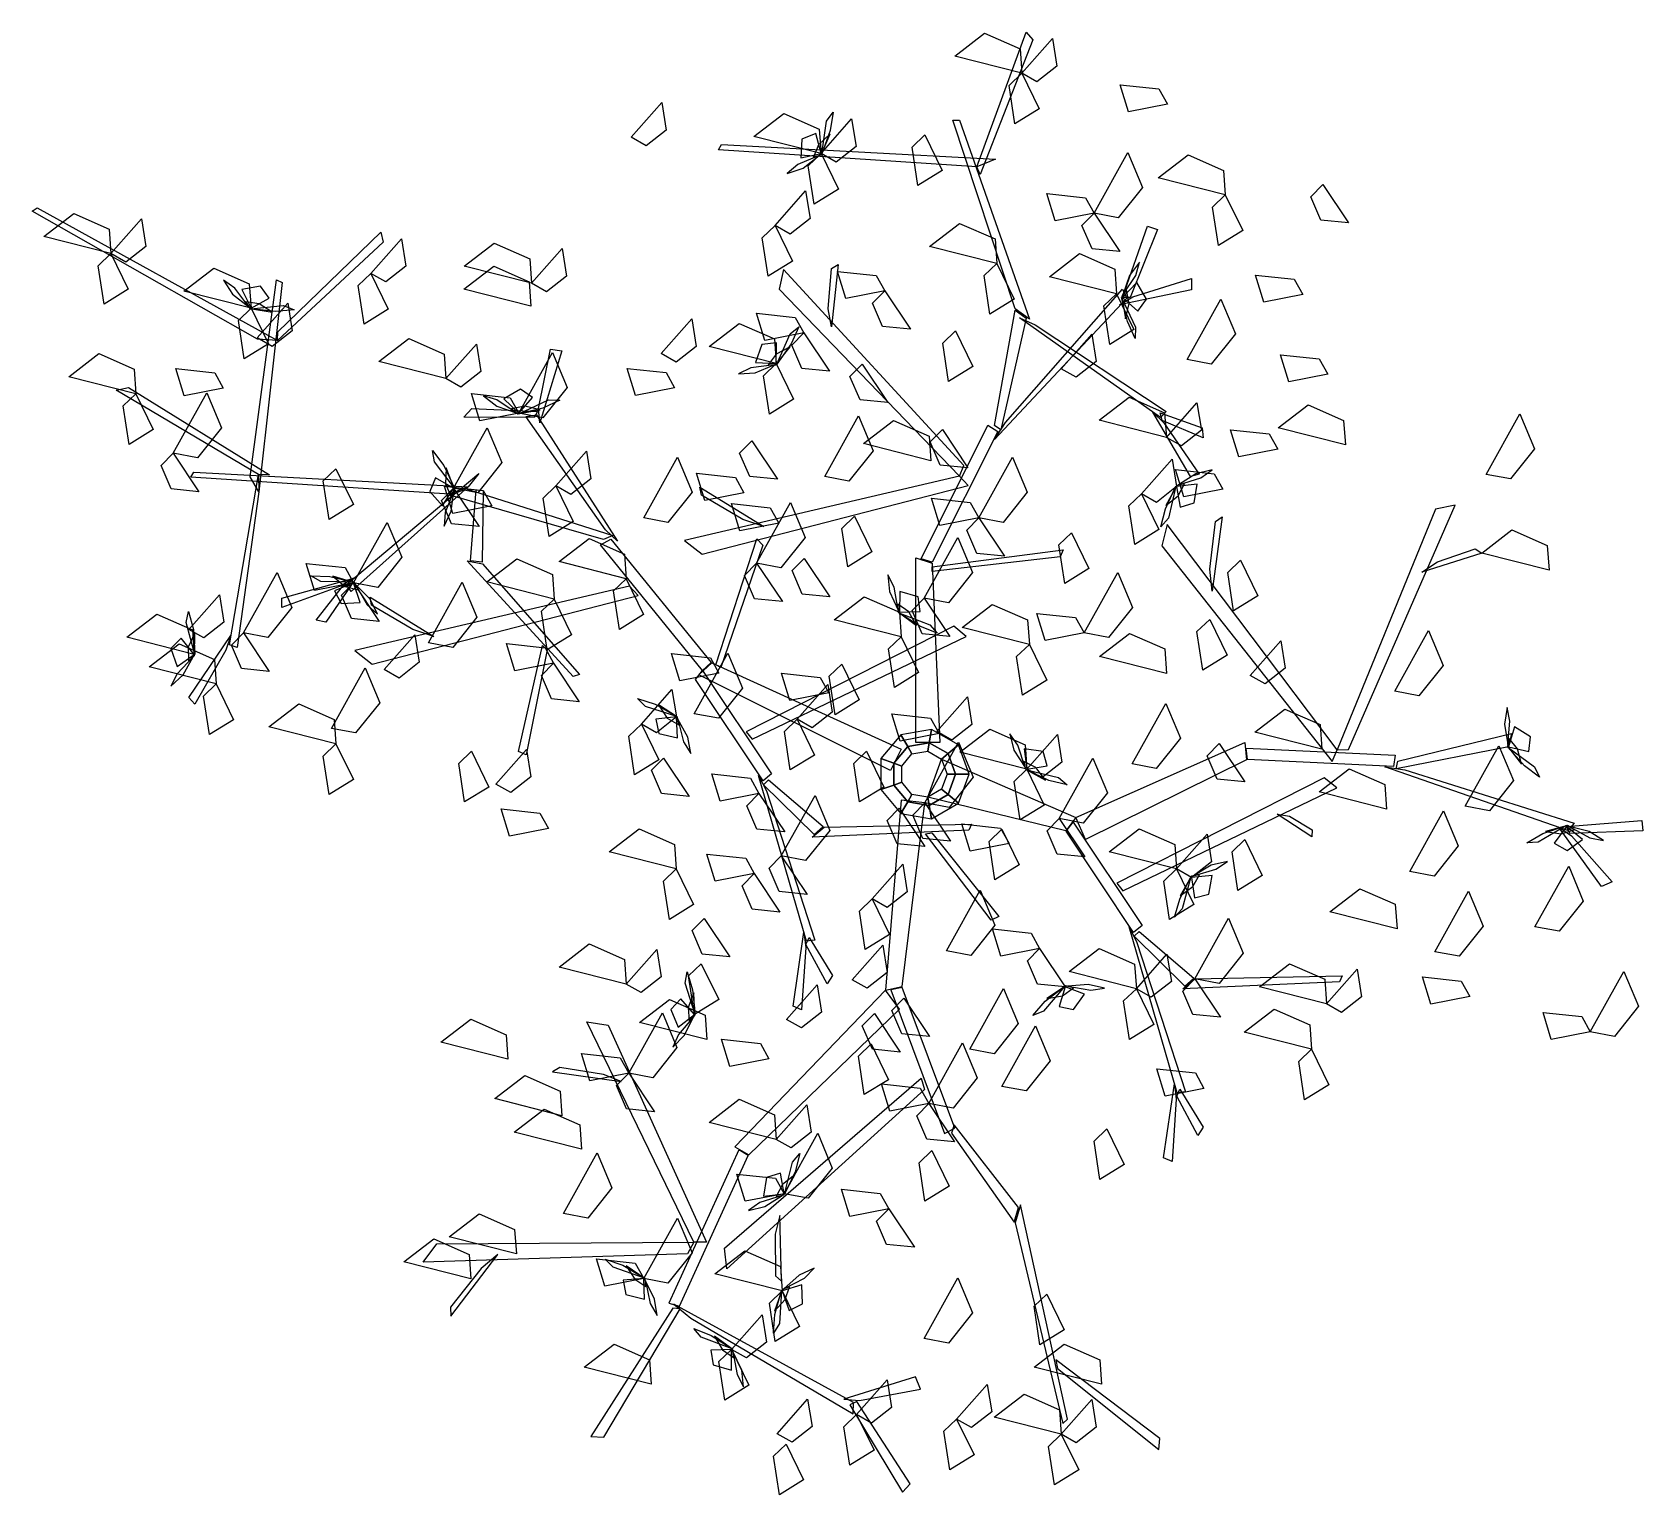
# Model space of a CAD drawing. Extents: x -1.71 to 1.38, y -1.45 to 1.37.
import ezdxf

# ---------------------------------------------------------------- set-up
doc = ezdxf.new("R2010")
doc.units = 0
doc.header["$MEASUREMENT"] = 0
doc.layers.get('0').update_dxf_attribs({"linetype": 'CONTINUOUS'})

msp = doc.modelspace()

# ---------------------------------------------------------------- linework, layer by layer
at = {"color": 72, "linetype": 'CONTINUOUS'}
for points in [[(0.1871, 1.2862, 0.6663), (0.0581, 1.319, 0.6594), (0.1157, 1.3634, 0.6564), (0.1838, 1.3334, 0.6614)], [(0.1871, 1.2862, 0.6663), (0.2459, 1.3528, 0.6493), (0.2544, 1.3, 0.6505), (0.2159, 1.2698, 0.6609)], [(0.1871, 1.2862, 0.6319), (0.2205, 1.2176, 0.6249), (0.174, 1.1888, 0.6499), (0.1627, 1.2628, 0.646)], [(0.467, 1.2267, 0.7844), (0.3921, 1.2119, 0.7773), (0.3762, 1.2643, 0.8023), (0.4506, 1.2563, 0.7985)], [(-0.5634, 1.1632, 0.8905), (-0.5047, 1.2298, 0.8734), (-0.4961, 1.177, 0.8747), (-0.5346, 1.1468, 0.885)], [(-0.1986, 1.1319, 0.6663), (-0.3277, 1.1647, 0.6594), (-0.2701, 1.2091, 0.6564), (-0.202, 1.1791, 0.6614)], [(-0.1986, 1.1319, 0.6663), (-0.1399, 1.1985, 0.6493), (-0.1314, 1.1457, 0.6505), (-0.1698, 1.1155, 0.6609)], [(0.0006, 1.1678, 0.7086), (0.034, 1.0992, 0.7016), (-0.0126, 1.0704, 0.7266), (-0.0238, 1.1444, 0.7227)], [(-0.1986, 1.1319, 0.6663), (-0.1652, 1.0633, 0.6593), (-0.2118, 1.0345, 0.6843), (-0.2231, 1.1085, 0.6805)], [(0.3259, 1.0175, 0.5837), (0.3907, 1.1339, 0.5768), (0.4188, 1.0668, 0.5738), (0.3723, 1.0086, 0.5787)], [(0.5782, 1.0524, 0.7775), (0.4491, 1.0852, 0.7705), (0.5067, 1.1295, 0.7675), (0.5749, 1.0995, 0.7725)], [(-0.287, 0.9936, 0.824), (-0.2283, 1.0601, 0.8069), (-0.2198, 1.0073, 0.8081), (-0.2582, 0.9771, 0.8185)], [(0.3259, 1.0175, 0.5837), (0.2511, 1.0028, 0.5767), (0.2351, 1.0551, 0.6017), (0.3095, 1.0471, 0.5978)], [(0.5782, 1.0524, 0.8119), (0.6116, 0.9838, 0.8049), (0.565, 0.955, 0.8298), (0.5538, 1.029, 0.826)], [(0.7655, 1.0724, 0.6604), (0.8148, 0.9985, 0.6434), (0.7615, 1.0038, 0.6446), (0.7422, 1.0487, 0.655)], [(-1.5633, 0.9397, 0.7008), (-1.6924, 0.9725, 0.6938), (-1.6348, 1.0168, 0.6908), (-1.5667, 0.9868, 0.6958)], [(-1.5633, 0.9397, 0.6663), (-1.5046, 1.0063, 0.6493), (-1.4961, 0.9534, 0.6505), (-1.5346, 0.9232, 0.6609)], [(-0.287, 0.9936, 0.7413), (-0.2536, 0.925, 0.7343), (-0.3002, 0.8962, 0.7593), (-0.3115, 0.9702, 0.7554)], [(0.1391, 0.9207, 0.7903), (0.01, 0.9535, 0.7833), (0.0676, 0.9978, 0.7803), (0.1357, 0.9678, 0.7853)], [(0.3259, 1.0175, 0.5837), (0.3752, 0.9437, 0.5667), (0.322, 0.9489, 0.5679), (0.3027, 0.9939, 0.5783)], [(-1.0638, 0.9017, 0.6319), (-1.005, 0.9683, 0.6149), (-0.9965, 0.9155, 0.6161), (-1.035, 0.8853, 0.6265)], [(-0.7551, 0.8828, 0.7008), (-0.8842, 0.9156, 0.6938), (-0.8266, 0.9599, 0.6908), (-0.7585, 0.9299, 0.6958)], [(-1.5633, 0.9397, 0.6319), (-1.53, 0.8711, 0.6249), (-1.5765, 0.8423, 0.6499), (-1.5878, 0.9163, 0.646)], [(-0.7551, 0.8828, 0.7008), (-0.6964, 0.9493, 0.6837), (-0.6879, 0.8965, 0.6849), (-0.7263, 0.8663, 0.6953)], [(0.3693, 0.8625, 0.7008), (0.2402, 0.8953, 0.6938), (0.2978, 0.9396, 0.6908), (0.3659, 0.9097, 0.6958)], [(-1.2939, 0.8347, 0.6663), (-1.423, 0.8675, 0.6594), (-1.3654, 0.9118, 0.6564), (-1.2973, 0.8818, 0.6614)], [(-1.0638, 0.9017, 0.6663), (-1.0304, 0.8331, 0.6593), (-1.0769, 0.8043, 0.6843), (-1.0882, 0.8783, 0.6805)], [(-0.7561, 0.8385, 0.8905), (-0.8852, 0.8713, 0.8836), (-0.8275, 0.9156, 0.8805), (-0.7594, 0.8857, 0.8855)], [(-0.0764, 0.8679, 0.8516), (-0.1512, 0.8532, 0.8446), (-0.1672, 0.9055, 0.8696), (-0.0927, 0.8975, 0.8657)], [(0.1391, 0.9207, 0.7008), (0.1725, 0.8521, 0.6938), (0.1259, 0.8233, 0.7187), (0.1146, 0.8973, 0.7149)], [(0.7271, 0.8608, 0.6948), (0.6522, 0.8461, 0.6878), (0.6363, 0.8984, 0.7128), (0.7107, 0.8904, 0.709)], [(-0.0764, 0.8679, 0.8516), (-0.027, 0.7941, 0.8346), (-0.0803, 0.7993, 0.8358), (-0.0996, 0.8443, 0.8462)], [(-1.2823, 0.7776, 0.7459), (-1.2236, 0.8442, 0.7289), (-1.2151, 0.7914, 0.7301), (-1.2536, 0.7612, 0.7404)], [(0.3693, 0.8625, 0.7559), (0.4026, 0.7939, 0.7488), (0.3561, 0.7651, 0.7738), (0.3448, 0.8391, 0.77)], [(0.5049, 0.7359, 0.7637), (0.5697, 0.8523, 0.7568), (0.5978, 0.7852, 0.7537), (0.5513, 0.7271, 0.7587)], [(-1.2939, 0.8347, 0.6663), (-1.2606, 0.7661, 0.6593), (-1.3071, 0.7373, 0.6843), (-1.3184, 0.8113, 0.6805)], [(-0.506, 0.7474, 0.7903), (-0.4472, 0.814, 0.7732), (-0.4387, 0.7612, 0.7744), (-0.4772, 0.731, 0.7848)], [(-0.2846, 0.7284, 0.7903), (-0.4137, 0.7613, 0.7833), (-0.3561, 0.8056, 0.7803), (-0.288, 0.7756, 0.7853)], [(-0.2319, 0.7873, 0.5837), (-0.3067, 0.7726, 0.5767), (-0.3227, 0.8249, 0.6017), (-0.2482, 0.8169, 0.5978)], [(-0.9196, 0.6993, 0.7008), (-1.0486, 0.7322, 0.6938), (-0.991, 0.7765, 0.6908), (-0.9229, 0.7465, 0.6958)], [(-0.2319, 0.7873, 0.5837), (-0.1825, 0.7135, 0.5667), (-0.2358, 0.7187, 0.5679), (-0.2551, 0.7637, 0.5783)], [(0.0595, 0.7912, 0.8859), (0.0929, 0.7226, 0.8789), (0.0464, 0.6938, 0.9039), (0.0351, 0.7678, 0.9)], [(0.263, 0.7183, 0.7008), (0.3218, 0.7849, 0.6837), (0.3303, 0.7321, 0.6849), (0.2918, 0.7019, 0.6953)], [(-1.5153, 0.6703, 0.6663), (-1.6443, 0.7031, 0.6594), (-1.5867, 0.7474, 0.6564), (-1.5186, 0.7174, 0.6614)], [(-0.9196, 0.6993, 0.6319), (-0.8608, 0.7659, 0.6149), (-0.8523, 0.7131, 0.6161), (-0.8908, 0.6829, 0.6265)], [(-0.7795, 0.633, 0.5493), (-0.7148, 0.7493, 0.5424), (-0.6867, 0.6823, 0.5393), (-0.7331, 0.6241, 0.5443)], [(0.7751, 0.7077, 0.6604), (0.7003, 0.693, 0.6534), (0.6844, 0.7454, 0.6784), (0.7588, 0.7373, 0.6745)], [(-1.3474, 0.681, 0.5837), (-1.4223, 0.6663, 0.5767), (-1.4382, 0.7187, 0.6017), (-1.3638, 0.7106, 0.5978)], [(-0.4802, 0.6815, 0.404), (-0.555, 0.6668, 0.397), (-0.571, 0.7191, 0.422), (-0.4966, 0.7111, 0.4181)], [(-0.2846, 0.7284, 0.7903), (-0.2513, 0.6599, 0.7833), (-0.2978, 0.631, 0.8082), (-0.3091, 0.705, 0.8044)], [(-0.1199, 0.7271, 0.6604), (-0.0706, 0.6532, 0.6434), (-0.1238, 0.6585, 0.6446), (-0.1431, 0.7034, 0.655)], [(-1.5153, 0.6703, 0.6663), (-1.4819, 0.6017, 0.6593), (-1.5285, 0.5729, 0.6843), (-1.5397, 0.6469, 0.6805)], [(-1.4435, 0.5558, 0.5837), (-1.3788, 0.6722, 0.5768), (-1.3507, 0.6051, 0.5738), (-1.3971, 0.547, 0.5787)], [(-0.7795, 0.633, 0.5493), (-0.8544, 0.6183, 0.5423), (-0.8703, 0.6706, 0.5672), (-0.7959, 0.6626, 0.5634)], [(0.4649, 0.5865, 0.8905), (0.3358, 0.6193, 0.8836), (0.3934, 0.6636, 0.8805), (0.4616, 0.6336, 0.8855)], [(0.4649, 0.5865, 0.8905), (0.5236, 0.653, 0.8734), (0.5321, 0.6002, 0.8747), (0.4937, 0.57, 0.885)], [(-0.1915, 0.5112, 0.8516), (-0.1267, 0.6276, 0.8447), (-0.0986, 0.5605, 0.8417), (-0.145, 0.5023, 0.8466)], [(0.8088, 0.5721, 0.743), (0.6798, 0.6049, 0.7361), (0.7374, 0.6492, 0.7331), (0.8055, 0.6192, 0.7381)], [(1.0797, 0.5154, 0.8289), (1.1444, 0.6318, 0.8219), (1.1725, 0.5647, 0.8189), (1.1261, 0.5066, 0.8239)], [(-0.9047, 0.4888, 0.5837), (-0.84, 0.6051, 0.5768), (-0.8119, 0.5381, 0.5738), (-0.8583, 0.4799, 0.5787)], [(0.0123, 0.5415, 0.7775), (-0.1168, 0.5744, 0.7705), (-0.0592, 0.6187, 0.7675), (0.009, 0.5887, 0.7725)], [(0.0344, 0.6018, 0.6604), (0.0837, 0.528, 0.6434), (0.0305, 0.5333, 0.6446), (0.0112, 0.5782, 0.655)], [(0.679, 0.5635, 0.6948), (0.6042, 0.5488, 0.6878), (0.5882, 0.6012, 0.7128), (0.6626, 0.5931, 0.709)], [(-0.708, 0.4932, 0.8905), (-0.6493, 0.5598, 0.8734), (-0.6408, 0.507, 0.8747), (-0.6792, 0.4768, 0.885)], [(-0.3319, 0.58, 0.4862), (-0.2825, 0.5062, 0.4691), (-0.3358, 0.5115, 0.4704), (-0.3551, 0.5564, 0.4807)], [(-1.4435, 0.5558, 0.5837), (-1.3942, 0.482, 0.5667), (-1.4475, 0.4873, 0.5679), (-1.4668, 0.5322, 0.5783)], [(-0.5392, 0.4319, 0.6181), (-0.4745, 0.5482, 0.6112), (-0.4464, 0.4812, 0.6082), (-0.4928, 0.423, 0.6132)], [(0.1046, 0.4319, 0.5837), (0.1693, 0.5482, 0.5768), (0.1974, 0.4812, 0.5738), (0.151, 0.423, 0.5787)], [(0.4173, 0.478, 0.7008), (0.4761, 0.5446, 0.6837), (0.4846, 0.4918, 0.6849), (0.4461, 0.4616, 0.6953)], [(-1.1308, 0.5261, 0.7008), (-1.0974, 0.4575, 0.6938), (-1.144, 0.4287, 0.7187), (-1.1552, 0.5027, 0.7149)], [(-0.347, 0.4799, 0.6732), (-0.4218, 0.4652, 0.6662), (-0.4377, 0.5176, 0.6912), (-0.3633, 0.5095, 0.6873)], [(0.5732, 0.4867, 0.6604), (0.4984, 0.472, 0.6534), (0.4824, 0.5244, 0.6784), (0.5568, 0.5163, 0.6745)], [(-0.9047, 0.4888, 0.5837), (-0.8554, 0.415, 0.5667), (-0.9087, 0.4202, 0.5679), (-0.928, 0.4652, 0.5783)], [(-0.8315, 0.4548, 0.4862), (-0.9063, 0.4401, 0.4792), (-0.9222, 0.4925, 0.5041), (-0.8478, 0.4844, 0.5003)], [(-0.708, 0.4932, 0.8905), (-0.6747, 0.4246, 0.8835), (-0.7212, 0.3958, 0.9084), (-0.7325, 0.4698, 0.9046)], [(0.1046, 0.4319, 0.687), (0.0297, 0.4171, 0.68), (0.0138, 0.4695, 0.7049), (0.0882, 0.4615, 0.7011)], [(0.4173, 0.478, 0.7008), (0.4507, 0.4094, 0.6938), (0.4042, 0.3806, 0.7187), (0.3929, 0.4546, 0.7149)], [(-0.2799, 0.4217, 0.6181), (-0.3548, 0.407, 0.6111), (-0.3707, 0.4594, 0.6361), (-0.2963, 0.4513, 0.6323)], [(-0.3224, 0.3446, 0.7818), (-0.2576, 0.461, 0.7748), (-0.2295, 0.394, 0.7718), (-0.2759, 0.3358, 0.7768)], [(-0.1342, 0.4348, 0.8905), (-0.1008, 0.3663, 0.8835), (-0.1473, 0.3374, 0.9084), (-0.1586, 0.4114, 0.9046)], [(-1.097, 0.3066, 0.5837), (-1.0322, 0.423, 0.5768), (-1.0041, 0.356, 0.5738), (-1.0506, 0.2978, 0.5787)], [(0.1046, 0.4319, 0.5837), (0.1539, 0.358, 0.5667), (0.1006, 0.3633, 0.5679), (0.0813, 0.4082, 0.5783)], [(0.2828, 0.4031, 0.8905), (0.3161, 0.3345, 0.8835), (0.2696, 0.3057, 0.9084), (0.2583, 0.3797, 0.9046)], [(1.2002, 0.3313, 0.9115), (1.0711, 0.3642, 0.9046), (1.1288, 0.4085, 0.9015), (1.1969, 0.3785, 0.9065)], [(-0.573, 0.3148, 0.6663), (-0.7021, 0.3477, 0.6594), (-0.6445, 0.392, 0.6564), (-0.5763, 0.362, 0.6614)], [(-0.0004, 0.2776, 0.7077), (0.0643, 0.3939, 0.7007), (0.0924, 0.3269, 0.6977), (0.046, 0.2687, 0.7027)], [(-1.097, 0.3066, 0.5493), (-1.1718, 0.2919, 0.5423), (-1.1878, 0.3443, 0.5672), (-1.1134, 0.3362, 0.5634)], [(-0.7116, 0.2757, 0.7611), (-0.8406, 0.3085, 0.7542), (-0.783, 0.3528, 0.7512), (-0.7149, 0.3228, 0.7562)], [(-0.3224, 0.3446, 0.8024), (-0.273, 0.2708, 0.7854), (-0.3263, 0.2761, 0.7866), (-0.3456, 0.321, 0.797)], [(-0.231, 0.3539, 0.342), (-0.1817, 0.28, 0.325), (-0.235, 0.2853, 0.3262), (-0.2543, 0.3303, 0.3366)], [(0.6073, 0.3504, 0.7775), (0.6407, 0.2818, 0.7705), (0.5941, 0.253, 0.7954), (0.5828, 0.327, 0.7916)], [(-1.3082, 0.2105, 0.6181), (-1.2435, 0.3269, 0.6112), (-1.2154, 0.2598, 0.6082), (-1.2618, 0.2017, 0.6132)], [(-0.573, 0.3148, 0.6663), (-0.5396, 0.2462, 0.6593), (-0.5862, 0.2174, 0.6843), (-0.5974, 0.2914, 0.6805)], [(0.3069, 0.2105, 0.6181), (0.3717, 0.3269, 0.6112), (0.3998, 0.2598, 0.6082), (0.3534, 0.2017, 0.6132)], [(-1.4135, 0.2175, 0.7611), (-1.3548, 0.2841, 0.7441), (-1.3463, 0.2312, 0.7453), (-1.3847, 0.201, 0.7557)], [(-1.097, 0.3066, 0.5837), (-1.0477, 0.2328, 0.5667), (-1.1009, 0.2381, 0.5679), (-1.1202, 0.283, 0.5783)], [(-0.9528, 0.1915, 0.7077), (-0.8881, 0.3079, 0.7007), (-0.86, 0.2409, 0.6977), (-0.9064, 0.1827, 0.7027)], [(-0.0445, 0.2032, 0.8905), (-0.1735, 0.236, 0.8836), (-0.1159, 0.2803, 0.8805), (-0.0478, 0.2504, 0.8855)], [(-0.7116, 0.2757, 0.7611), (-0.6782, 0.2071, 0.7541), (-0.7247, 0.1783, 0.7791), (-0.736, 0.2523, 0.7752)], [(-0.0004, 0.2776, 0.4736), (0.0489, 0.2037, 0.4565), (-0.0043, 0.209, 0.4577), (-0.0237, 0.2539, 0.4681)], [(0.2016, 0.1884, 0.7956), (0.0725, 0.2212, 0.7886), (0.1302, 0.2655, 0.7856), (0.1983, 0.2355, 0.7906)], [(0.3069, 0.2105, 0.4391), (0.2321, 0.1958, 0.4321), (0.2162, 0.2482, 0.4571), (0.2906, 0.2401, 0.4532)], [(-1.4034, 0.1694, 0.7611), (-1.5325, 0.2022, 0.7542), (-1.4749, 0.2465, 0.7512), (-1.4067, 0.2166, 0.7562)], [(0.5482, 0.2365, 0.7956), (0.5815, 0.1679, 0.7885), (0.535, 0.1391, 0.8135), (0.5237, 0.2131, 0.8097)], [(-1.361, 0.1125, 0.6663), (-1.49, 0.1453, 0.6594), (-1.4324, 0.1896, 0.6564), (-1.3643, 0.1596, 0.6614)], [(-1.3082, 0.2105, 0.5837), (-1.2589, 0.1367, 0.5667), (-1.3121, 0.142, 0.5679), (-1.3315, 0.1869, 0.5783)], [(-1.0379, 0.1403, 0.7611), (-0.9791, 0.2069, 0.7441), (-0.9706, 0.1541, 0.7453), (-1.0091, 0.1239, 0.7557)], [(-0.7125, 0.1523, 0.6181), (-0.7873, 0.1376, 0.6111), (-0.8033, 0.19, 0.6361), (-0.7289, 0.1819, 0.6323)], [(-0.0445, 0.2032, 0.8905), (-0.0111, 0.1346, 0.8835), (-0.0576, 0.1058, 0.9084), (-0.0689, 0.1798, 0.9046)], [(0.2016, 0.1884, 0.7267), (0.235, 0.1198, 0.7197), (0.1884, 0.091, 0.7447), (0.1772, 0.165, 0.7408)], [(0.4654, 0.1327, 0.6663), (0.3363, 0.1655, 0.6594), (0.3939, 0.2098, 0.6564), (0.4621, 0.1798, 0.6614)], [(0.6262, 0.129, 0.7775), (0.685, 0.1956, 0.7604), (0.6935, 0.1428, 0.7616), (0.655, 0.1126, 0.772)], [(0.9038, 0.0989, 0.8516), (0.9686, 0.2152, 0.8447), (0.9967, 0.1482, 0.8417), (0.9503, 0.09, 0.8466)], [(-0.395, 0.1334, 0.5493), (-0.4699, 0.1186, 0.5423), (-0.4858, 0.171, 0.5672), (-0.4114, 0.163, 0.5634)], [(-0.4423, 0.0554, 0.3076), (-0.3775, 0.1717, 0.3007), (-0.3494, 0.1047, 0.2977), (-0.3958, 0.0465, 0.3026)], [(-1.1394, 0.0272, 0.8024), (-1.0747, 0.1435, 0.7955), (-1.0466, 0.0765, 0.7925), (-1.093, 0.0183, 0.7975)], [(-0.7125, 0.1523, 0.687), (-0.6632, 0.0785, 0.6699), (-0.7164, 0.0838, 0.6712), (-0.7357, 0.1287, 0.6815)], [(-0.1838, 0.0954, 0.6181), (-0.2587, 0.0807, 0.6111), (-0.2746, 0.1331, 0.6361), (-0.2002, 0.125, 0.6323)], [(-0.1586, 0.1508, 0.4247), (-0.1252, 0.0823, 0.4176), (-0.1718, 0.0534, 0.4426), (-0.183, 0.1274, 0.4388)], [(-1.361, 0.1125, 0.6663), (-1.3276, 0.0439, 0.6593), (-1.3741, 0.0151, 0.6843), (-1.3854, 0.0891, 0.6805)], [(-0.5439, 0.0353, 0.6319), (-0.4852, 0.1019, 0.6149), (-0.4767, 0.0491, 0.6161), (-0.5151, 0.0189, 0.6265)], [(-0.2446, 0.0446, 0.4247), (-0.1858, 0.1112, 0.4076), (-0.1773, 0.0583, 0.4088), (-0.2158, 0.0282, 0.4192)], [(-1.1308, -0.0026, 0.7696), (-1.2598, 0.0302, 0.7627), (-1.2022, 0.0745, 0.7597), (-1.1341, 0.0445, 0.7646)], [(0.0238, 0.0211, 0.8905), (0.0826, 0.0877, 0.8734), (0.0911, 0.0348, 0.8747), (0.0526, 0.0046, 0.885)], [(0.3991, -0.0412, 0.6948), (0.4638, 0.0752, 0.6879), (0.4919, 0.0082, 0.6849), (0.4455, -0.05, 0.6899)], [(0.7639, -0.0128, 0.6663), (0.6348, 0.0201, 0.6594), (0.6924, 0.0644, 0.6564), (0.7606, 0.0344, 0.6614)], [(-0.5439, 0.0353, 0.8247), (-0.5105, -0.0333, 0.8177), (-0.5571, -0.0621, 0.8427), (-0.5683, 0.0119, 0.8388)], [(-0.2446, 0.0446, 0.4247), (-0.2112, -0.024, 0.4176), (-0.2578, -0.0528, 0.4426), (-0.269, 0.0212, 0.4388)], [(0.0282, 0.0174, 0.342), (-0.0466, 0.0027, 0.335), (-0.0625, 0.0551, 0.36), (0.0119, 0.047, 0.3561)], [(0.0009, -0.1159, 0.3076), (0.0657, 0.0004, 0.3006), (0.0938, -0.0666, 0.2976), (0.0473, -0.1248, 0.3026)], [(0.1968, -0.0515, 0.4247), (0.0678, -0.0187, 0.4177), (0.1254, 0.0256, 0.4147), (0.1935, -0.0044, 0.4197)], [(0.1968, -0.0515, 0.4247), (0.2556, 0.0151, 0.4076), (0.2641, -0.0378, 0.4088), (0.2256, -0.068, 0.4192)], [(-1.1308, -0.0026, 0.7008), (-1.0974, -0.0712, 0.6938), (-1.144, -0.1, 0.7187), (-1.1552, -0.026, 0.7149)], [(-0.8704, -0.0169, 0.8561), (-0.837, -0.0855, 0.8491), (-0.8835, -0.1143, 0.874), (-0.8948, -0.0403, 0.8702)], [(-0.8234, -0.0798, 0.7903), (-0.7647, -0.0132, 0.7732), (-0.7562, -0.066, 0.7744), (-0.7946, -0.0962, 0.7848)], [(-0.5013, -0.0298, 0.5837), (-0.4519, -0.1036, 0.5667), (-0.5052, -0.0983, 0.5679), (-0.5245, -0.0534, 0.5783)], [(-0.1115, -0.0169, 0.8905), (-0.0781, -0.0855, 0.8835), (-0.1247, -0.1143, 0.9084), (-0.1359, -0.0403, 0.9046)], [(0.2589, -0.1462, 0.4736), (0.3236, -0.0298, 0.4666), (0.3517, -0.0968, 0.4636), (0.3053, -0.155, 0.4686)], [(0.5662, -0.002, 0.687), (0.6156, -0.0758, 0.6699), (0.5623, -0.0705, 0.6712), (0.543, -0.0256, 0.6815)], [(1.0392, -0.1225, 0.8516), (1.1039, -0.0061, 0.8447), (1.132, -0.0732, 0.8417), (1.0856, -0.1313, 0.8466)], [(-0.3179, -0.0981, 0.4391), (-0.3927, -0.1128, 0.4321), (-0.4087, -0.0604, 0.4571), (-0.3342, -0.0685, 0.4532)], [(0.1968, -0.0515, 0.4247), (0.2302, -0.1201, 0.4176), (0.1837, -0.1489, 0.4426), (0.1724, -0.0749, 0.4388)], [(0.8878, -0.1279, 0.7903), (0.7588, -0.095, 0.7833), (0.8164, -0.0507, 0.7803), (0.8845, -0.0807, 0.7853)], [(-0.3179, -0.0981, 0.5493), (-0.2685, -0.1719, 0.5322), (-0.3218, -0.1666, 0.5335), (-0.3411, -0.1217, 0.5438)], [(-0.275, -0.2181, 0.4862), (-0.2102, -0.1017, 0.4792), (-0.1821, -0.1688, 0.4762), (-0.2285, -0.227, 0.4812)], [(0.0009, -0.1159, 0.2731), (0.0502, -0.1898, 0.2561), (-0.003, -0.1845, 0.2573), (-0.0223, -0.1396, 0.2677)], [(-0.7226, -0.1651, 0.5837), (-0.7975, -0.1799, 0.5767), (-0.8134, -0.1275, 0.6017), (-0.739, -0.1355, 0.5978)], [(-0.0485, -0.1259, 0.5837), (0.0009, -0.1998, 0.5667), (-0.0524, -0.1945, 0.5679), (-0.0717, -0.1496, 0.5783)], [(0.2589, -0.1462, 0.5837), (0.3082, -0.22, 0.5667), (0.255, -0.2147, 0.5679), (0.2356, -0.1698, 0.5783)], [(0.9329, -0.2477, 0.8516), (0.9977, -0.1313, 0.8447), (1.0258, -0.1984, 0.8417), (0.9794, -0.2566, 0.8466)], [(-0.4769, -0.243, 0.7008), (-0.6059, -0.2101, 0.6938), (-0.5483, -0.1658, 0.6908), (-0.4802, -0.1958, 0.6958)], [(0.1627, -0.1942, 0.5837), (0.0879, -0.2089, 0.5767), (0.072, -0.1566, 0.6017), (0.1464, -0.1646, 0.5978)], [(0.1488, -0.1666, 0.3902), (0.1821, -0.2352, 0.3832), (0.1356, -0.264, 0.4082), (0.1243, -0.19, 0.4043)], [(0.4844, -0.243, 0.6663), (0.3553, -0.2101, 0.6594), (0.4129, -0.1658, 0.6564), (0.481, -0.1958, 0.6614)], [(0.4844, -0.243, 0.6663), (0.5431, -0.1764, 0.6493), (0.5516, -0.2292, 0.6505), (0.5132, -0.2594, 0.6609)], [(-0.3272, -0.252, 0.7896), (-0.402, -0.2667, 0.7826), (-0.4179, -0.2143, 0.8075), (-0.3435, -0.2224, 0.8037)], [(0.6157, -0.1867, 0.9685), (0.6491, -0.2553, 0.9615), (0.6025, -0.2841, 0.9865), (0.5913, -0.2101, 0.9827)], [(-0.4769, -0.243, 0.6319), (-0.4435, -0.3115, 0.6249), (-0.4901, -0.3404, 0.6499), (-0.5013, -0.2664, 0.646)], [(-0.275, -0.2181, 0.4862), (-0.2256, -0.2919, 0.4691), (-0.2789, -0.2866, 0.4704), (-0.2982, -0.2417, 0.4807)], [(-0.1004, -0.3007, 0.3902), (-0.0417, -0.2341, 0.3732), (-0.0331, -0.287, 0.3744), (-0.0716, -0.3171, 0.3848)], [(0.4844, -0.243, 0.6663), (0.5177, -0.3115, 0.6593), (0.4712, -0.3404, 0.6843), (0.4599, -0.2664, 0.6805)], [(1.1732, -0.354, 0.8516), (1.238, -0.2376, 0.8447), (1.2661, -0.3046, 0.8417), (1.2197, -0.3628, 0.8466)], [(-0.3272, -0.252, 0.342), (-0.2778, -0.3258, 0.325), (-0.3311, -0.3205, 0.3262), (-0.3504, -0.2756, 0.3366)], [(-0.1004, -0.3007, 0.3902), (-0.067, -0.3693, 0.3832), (-0.1136, -0.3981, 0.4082), (-0.1248, -0.3241, 0.4043)], [(0.0425, -0.4002, 0.4862), (0.1073, -0.2839, 0.4792), (0.1354, -0.3509, 0.4762), (0.0889, -0.4091, 0.4812)], [(0.9081, -0.3581, 0.7696), (0.779, -0.3252, 0.7627), (0.8366, -0.2809, 0.7597), (0.9047, -0.3109, 0.7646)], [(0.981, -0.402, 0.8516), (1.0457, -0.2856, 0.8447), (1.0738, -0.3527, 0.8417), (1.0274, -0.4109, 0.8466)], [(-0.4233, -0.338, 0.824), (-0.374, -0.4118, 0.807), (-0.4272, -0.4065, 0.8082), (-0.4465, -0.3616, 0.8185)], [(0.5198, -0.4541, 0.8246), (0.5846, -0.3377, 0.8177), (0.6127, -0.4047, 0.8147), (0.5662, -0.4629, 0.8197)], [(0.2213, -0.3959, 0.8591), (0.1465, -0.4106, 0.8521), (0.1305, -0.3582, 0.877), (0.205, -0.3663, 0.8732)], [(-0.573, -0.4643, 0.8247), (-0.7021, -0.4315, 0.8178), (-0.6445, -0.3872, 0.8148), (-0.5763, -0.4172, 0.8197)], [(-0.573, -0.4643, 0.6319), (-0.5143, -0.3977, 0.6149), (-0.5057, -0.4505, 0.6161), (-0.5442, -0.4807, 0.6265)], [(-0.1388, -0.456, 0.8728), (-0.08, -0.3894, 0.8558), (-0.0715, -0.4422, 0.857), (-0.11, -0.4724, 0.8674)], [(0.2213, -0.3959, 0.8246), (0.2707, -0.4697, 0.8076), (0.2174, -0.4644, 0.8088), (0.1981, -0.4195, 0.8192)], [(0.4072, -0.4732, 0.6663), (0.2781, -0.4403, 0.6594), (0.3358, -0.396, 0.6564), (0.4039, -0.426, 0.6614)], [(-0.4288, -0.4251, 0.7008), (-0.3954, -0.4937, 0.6938), (-0.442, -0.5225, 0.7187), (-0.4532, -0.4485, 0.7149)], [(0.4072, -0.4732, 0.6663), (0.466, -0.4066, 0.6493), (0.4745, -0.4594, 0.6505), (0.436, -0.4896, 0.6609)], [(0.7727, -0.5022, 0.7696), (0.6437, -0.4694, 0.7627), (0.7013, -0.4251, 0.7597), (0.7694, -0.4551, 0.7646)], [(0.5198, -0.4541, 0.8246), (0.5691, -0.5279, 0.8076), (0.5159, -0.5226, 0.8088), (0.4966, -0.4777, 0.8192)], [(0.7727, -0.5022, 0.7903), (0.8315, -0.4357, 0.7732), (0.84, -0.4885, 0.7744), (0.8015, -0.5187, 0.7848)], [(1.048, -0.488, 0.8172), (0.9732, -0.5027, 0.8102), (0.9572, -0.4504, 0.8351), (1.0317, -0.4584, 0.8313)], [(1.2795, -0.5563, 0.8516), (1.3442, -0.44, 0.8447), (1.3723, -0.507, 0.8417), (1.3259, -0.5652, 0.8466)], [(-0.4183, -0.5711, 0.7971), (-0.5474, -0.5383, 0.7902), (-0.4898, -0.494, 0.7872), (-0.4216, -0.5239, 0.7921)], [(-0.2648, -0.5322, 0.4247), (-0.2061, -0.4656, 0.4076), (-0.1976, -0.5184, 0.4088), (-0.236, -0.5486, 0.4192)], [(-0.0396, -0.4915, 0.5493), (0.0097, -0.5653, 0.5322), (-0.0435, -0.56, 0.5335), (-0.0629, -0.5151, 0.5438)], [(0.0873, -0.5894, 0.8591), (0.152, -0.473, 0.8521), (0.1801, -0.5401, 0.8491), (0.1337, -0.5982, 0.8541)], [(0.4072, -0.4732, 0.6663), (0.4406, -0.5417, 0.6593), (0.394, -0.5706, 0.6843), (0.3828, -0.4966, 0.6805)], [(-0.5683, -0.6357, 0.6181), (-0.5036, -0.5193, 0.6112), (-0.4755, -0.5863, 0.6082), (-0.5219, -0.6445, 0.6132)], [(-0.0961, -0.5211, 0.8246), (-0.0468, -0.5949, 0.8076), (-0.1001, -0.5896, 0.8088), (-0.1194, -0.5447, 0.8192)], [(0.7436, -0.5895, 0.7903), (0.6146, -0.5567, 0.7833), (0.6722, -0.5124, 0.7803), (0.7403, -0.5424, 0.7853)], [(1.2795, -0.5563, 0.8516), (1.2046, -0.571, 0.8446), (1.1887, -0.5187, 0.8696), (1.2631, -0.5267, 0.8657)], [(-0.8005, -0.6086, 0.7611), (-0.9295, -0.5758, 0.7542), (-0.8719, -0.5315, 0.7512), (-0.8038, -0.5615, 0.7562)], [(0.1488, -0.6608, 0.4862), (0.2135, -0.5444, 0.4792), (0.2416, -0.6115, 0.4762), (0.1952, -0.6696, 0.4812)], [(-0.2989, -0.6078, 0.5493), (-0.3737, -0.6225, 0.5423), (-0.3897, -0.5702, 0.5672), (-0.3153, -0.5782, 0.5634)], [(-0.1025, -0.5794, 0.6663), (-0.0691, -0.648, 0.6593), (-0.1157, -0.6768, 0.6843), (-0.1269, -0.6028, 0.6805)], [(0.0084, -0.6938, 0.6181), (0.0732, -0.5775, 0.6112), (0.1013, -0.6445, 0.6082), (0.0549, -0.7027, 0.6132)], [(-0.5683, -0.6357, 0.6181), (-0.6432, -0.6504, 0.6111), (-0.6591, -0.598, 0.6361), (-0.5847, -0.6061, 0.6323)], [(0.7436, -0.5895, 0.7903), (0.777, -0.6581, 0.7833), (0.7305, -0.6869, 0.8082), (0.7192, -0.6129, 0.8044)], [(-0.6967, -0.7172, 0.804), (-0.8257, -0.6844, 0.7971), (-0.7681, -0.6401, 0.7941), (-0.7, -0.6701, 0.7991)], [(-0.5683, -0.6357, 0.687), (-0.519, -0.7095, 0.6699), (-0.5722, -0.7042, 0.6712), (-0.5916, -0.6593, 0.6815)], [(0.5371, -0.6648, 0.7077), (0.4623, -0.6795, 0.7006), (0.4463, -0.6271, 0.7256), (0.5208, -0.6351, 0.7218)], [(0.0084, -0.6938, 0.5493), (-0.0664, -0.7086, 0.5423), (-0.0823, -0.6562, 0.5672), (-0.0079, -0.6642, 0.5634)], [(-0.659, -0.7818, 0.6319), (-0.7881, -0.749, 0.625), (-0.7305, -0.7046, 0.622), (-0.6623, -0.7346, 0.6269)], [(-0.2846, -0.7628, 0.6663), (-0.4137, -0.73, 0.6594), (-0.3561, -0.6857, 0.6564), (-0.288, -0.7157, 0.6614)], [(-0.2846, -0.7628, 0.7903), (-0.2259, -0.6962, 0.7732), (-0.2174, -0.7491, 0.7744), (-0.2558, -0.7792, 0.7848)], [(0.0084, -0.6938, 0.7214), (0.0578, -0.7677, 0.7044), (0.0045, -0.7624, 0.7056), (-0.0148, -0.7175, 0.716)], [(0.3503, -0.7426, 0.7903), (0.3837, -0.8112, 0.7833), (0.3371, -0.84, 0.8082), (0.3259, -0.766, 0.8044)], [(-0.2698, -0.8671, 0.5837), (-0.2051, -0.7508, 0.5768), (-0.177, -0.8178, 0.5738), (-0.2234, -0.876, 0.5787)], [(-0.6935, -0.9051, 0.5493), (-0.6288, -0.7887, 0.5424), (-0.6007, -0.8557, 0.5393), (-0.6471, -0.9139, 0.5443)], [(0.0141, -0.7843, 0.6663), (0.0475, -0.8529, 0.6593), (0.001, -0.8817, 0.6843), (-0.0103, -0.8077, 0.6805)], [(-0.2698, -0.8671, 0.5837), (-0.3447, -0.8818, 0.5767), (-0.3606, -0.8295, 0.6017), (-0.2862, -0.8375, 0.5978)], [(-0.0687, -0.8962, 0.687), (-0.1436, -0.9109, 0.68), (-0.1595, -0.8586, 0.7049), (-0.0851, -0.8666, 0.7011)], [(-0.0687, -0.8962, 0.5837), (-0.0194, -0.97, 0.5667), (-0.0726, -0.9648, 0.5679), (-0.092, -0.9198, 0.5783)], [(-0.7842, -0.9829, 0.6663), (-0.9133, -0.9501, 0.6594), (-0.8557, -0.9058, 0.6564), (-0.7876, -0.9357, 0.6614)], [(-0.5392, -1.0303, 0.7077), (-0.4745, -0.9139, 0.7007), (-0.4464, -0.981, 0.6977), (-0.4928, -1.0391, 0.7027)], [(-0.8715, -1.031, 0.6663), (-1.0006, -0.9981, 0.6594), (-0.9429, -0.9538, 0.6564), (-0.8748, -0.9838, 0.6614)], [(-0.2734, -1.054, 0.5562), (-0.4025, -1.0212, 0.5492), (-0.3449, -0.9769, 0.5462), (-0.2767, -1.0069, 0.5512)], [(-0.5392, -1.0303, 0.5837), (-0.6141, -1.045, 0.5767), (-0.63, -0.9926, 0.6017), (-0.5556, -1.0007, 0.5978)], [(-0.0004, -1.1454, 0.7077), (0.0643, -1.029, 0.7007), (0.0924, -1.0961, 0.6977), (0.046, -1.1542, 0.7027)], [(-0.2734, -1.054, 0.7903), (-0.24, -1.1226, 0.7833), (-0.2866, -1.1514, 0.8082), (-0.2978, -1.0774, 0.8044)], [(0.2352, -1.06, 0.6663), (0.2686, -1.1286, 0.6593), (0.222, -1.1574, 0.6843), (0.2108, -1.0834, 0.6805)], [(-0.3706, -1.1663, 0.7008), (-0.3119, -1.0997, 0.6837), (-0.3034, -1.1525, 0.6849), (-0.3419, -1.1827, 0.6953)], [(-0.5249, -1.2333, 0.6663), (-0.654, -1.2005, 0.6594), (-0.5964, -1.1562, 0.6564), (-0.5283, -1.1862, 0.6614)], [(-0.3706, -1.1663, 0.6319), (-0.3373, -1.2349, 0.6249), (-0.3838, -1.2637, 0.6499), (-0.3951, -1.1897, 0.646)], [(0.3402, -1.2333, 0.6663), (0.2111, -1.2005, 0.6594), (0.2687, -1.1562, 0.6564), (0.3369, -1.1862, 0.6614)], [(-0.1303, -1.2915, 0.6663), (-0.0716, -1.2249, 0.6493), (-0.0631, -1.2778, 0.6505), (-0.1015, -1.3079, 0.6609)], [(0.0619, -1.3004, 0.6663), (0.1207, -1.2338, 0.6493), (0.1292, -1.2866, 0.6505), (0.0907, -1.3168, 0.6609)], [(-0.2832, -1.3285, 0.8905), (-0.2245, -1.2619, 0.8734), (-0.216, -1.3147, 0.8747), (-0.2544, -1.3449, 0.885)], [(0.263, -1.3295, 0.6663), (0.134, -1.2966, 0.6594), (0.1916, -1.2523, 0.6564), (0.2597, -1.2823, 0.6614)], [(0.263, -1.3295, 0.7903), (0.3218, -1.2629, 0.7732), (0.3303, -1.3157, 0.7744), (0.2918, -1.3459, 0.7848)], [(-0.1303, -1.2915, 0.6663), (-0.0969, -1.3601, 0.6593), (-0.1435, -1.3889, 0.6843), (-0.1548, -1.3149, 0.6805)], [(0.0619, -1.3004, 0.7696), (0.0953, -1.369, 0.7626), (0.0488, -1.3978, 0.7876), (0.0375, -1.3238, 0.7837)], [(0.263, -1.3295, 0.7903), (0.2964, -1.398, 0.7833), (0.2499, -1.4269, 0.8082), (0.2386, -1.3528, 0.8044)], [(-0.2657, -1.3484, 0.6319), (-0.2323, -1.417, 0.6249), (-0.2788, -1.4458, 0.6499), (-0.2901, -1.3718, 0.646)]]:
    msp.add_3dface(points, dxfattribs=at)
at = {"color": 34, "linetype": 'CONTINUOUS'}
for points in [[(0.1009, 1.1066, 0.7877), (0.1955, 1.3652, 0.8912), (0.2081, 1.3503, 0.8852), (0.1072, 1.0917, 0.7818)], [(0.1745, 0.8332, 0.6784), (0.0547, 1.1958, 0.8234), (0.0673, 1.1958, 0.8234), (0.2018, 0.8139, 0.6706)], [(0.1009, 1.1066, 0.7877), (-0.3956, 1.1393, 0.8566), (-0.39, 1.1491, 0.8588), (0.1367, 1.1211, 0.7878)], [(-1.2818, 0.7755, 0.6801), (-1.7145, 1.0213, 0.749), (-1.7052, 1.0276, 0.7512), (-1.2432, 0.7729, 0.6802)], [(0.3804, 0.8555, 0.6202), (0.4287, 0.9921, 0.7148), (0.4476, 0.9858, 0.7105), (0.3951, 0.8555, 0.6202)], [(-1.2424, 0.789, 0.6861), (-1.0447, 0.9806, 0.7895), (-1.0398, 0.9617, 0.7836), (-1.2432, 0.7729, 0.6802)], [(0.0757, 0.5322, 0.5305), (-0.271, 0.9092, 0.6361), (-0.2794, 0.8713, 0.6255), (0.0673, 0.5116, 0.5247)], [(-0.1849, 0.8338, 0.6184), (-0.1786, 0.9108, 0.6552), (-0.166, 0.9189, 0.659), (-0.1786, 0.7987, 0.6017)], [(-1.2954, 0.5109, 0.5768), (-1.2452, 0.8894, 0.7218), (-1.2339, 0.8839, 0.7218), (-1.2792, 0.4816, 0.569)], [(0.1555, 0.6149, 0.5537), (0.3804, 0.8713, 0.6255), (0.3888, 0.8541, 0.6207), (0.1345, 0.5821, 0.5445)], [(0.4006, 0.8566, 0.6193), (0.5132, 0.8921, 0.6092), (0.5132, 0.8698, 0.603), (0.375, 0.8409, 0.6194)], [(0.1345, 0.6092, 0.5524), (0.1745, 0.831, 0.6791), (0.1955, 0.8153, 0.6702), (0.1471, 0.6007, 0.5476)], [(0.213, 0.8027, 0.6784), (0.4648, 0.6363, 0.7743), (0.4539, 0.6247, 0.7679), (0.1829, 0.8165, 0.6661)], [(-0.7415, 0.6418, 0.5216), (-0.7186, 0.7563, 0.5337), (-0.6965, 0.7525, 0.5275), (-0.7393, 0.6144, 0.5167)], [(-1.2798, 0.5148, 0.5568), (-1.5534, 0.6775, 0.6381), (-1.5296, 0.6821, 0.6366), (-1.2588, 0.5145, 0.5542)], [(-0.75, 0.6246, 0.5187), (-0.8854, 0.6255, 0.6156), (-0.8697, 0.6418, 0.6149), (-0.7434, 0.636, 0.5214)], [(-0.6127, 0.4085, 0.4125), (-0.766, 0.6264, 0.5239), (-0.7452, 0.63, 0.5206), (-0.5898, 0.3867, 0.3996)], [(0.4601, 0.6141, 0.7668), (0.5282, 0.5156, 0.7607), (0.5112, 0.5112, 0.7524), (0.4388, 0.6351, 0.7653)], [(0.4533, 0.6333, 0.7675), (0.534, 0.6045, 0.8731), (0.5356, 0.5854, 0.8682), (0.457, 0.6191, 0.7675)], [(-0.0063, 0.3532, 0.4804), (0.1219, 0.6097, 0.5522), (0.1408, 0.5976, 0.5488), (0.0148, 0.3463, 0.4785)], [(-0.9128, 0.4771, 0.5019), (-1.4094, 0.5098, 0.5707), (-1.4037, 0.5196, 0.573), (-0.877, 0.4916, 0.502)], [(-1.2792, 0.4816, 0.569), (-1.3205, 0.1827, 0.665), (-1.3356, 0.1875, 0.6585), (-1.2798, 0.5148, 0.5568)], [(-0.877, 0.4916, 0.502), (-1.1019, 0.2904, 0.5979), (-1.1103, 0.3039, 0.5915), (-0.856, 0.5173, 0.4897)], [(0.0673, 0.5116, 0.5247), (-0.4608, 0.388, 0.6025), (-0.4271, 0.3617, 0.5947), (0.084, 0.4938, 0.5205)], [(-0.6164, 0.3904, 0.4077), (-0.9119, 0.4754, 0.5028), (-0.8804, 0.4878, 0.5003), (-0.5988, 0.3981, 0.4066)], [(-0.8478, 0.4844, 0.5003), (-0.8496, 0.3463, 0.6456), (-0.8724, 0.3494, 0.6354), (-0.8613, 0.4857, 0.4948)], [(-0.349, 0.4284, 0.5904), (-0.4283, 0.4751, 0.6212), (-0.4313, 0.4907, 0.6244), (-0.3088, 0.4153, 0.5763)], [(0.5485, 0.3333, 0.8359), (0.5591, 0.4246, 0.8667), (0.5722, 0.4337, 0.87), (0.5528, 0.2911, 0.8219)], [(0.8152, -0.0132, 0.7761), (1.0198, 0.4563, 0.8817), (0.9818, 0.4487, 0.871), (0.7929, -0.0139, 0.7703)], [(0.7929, -0.0139, 0.7703), (0.4663, 0.4192, 0.8481), (0.4559, 0.3777, 0.8403), (0.7834, -0.0363, 0.766)], [(-0.4262, 0.1383, 0.3537), (-0.6227, 0.3798, 0.4066), (-0.6023, 0.3908, 0.4041), (-0.4099, 0.1537, 0.3523)], [(-0.4007, 0.1491, 0.3494), (-0.3218, 0.3915, 0.36), (-0.3108, 0.379, 0.3556), (-0.3915, 0.1444, 0.3465)], [(0.9857, 0.347, 0.864), (1.0586, 0.3724, 0.9007), (1.0711, 0.3642, 0.9046), (0.9561, 0.3271, 0.8472)], [(-0.8489, 0.3437, 0.6451), (-0.6629, 0.1305, 0.8228), (-0.675, 0.127, 0.8228), (-0.8789, 0.3493, 0.6357)], [(-0.0168, 0.0001, 0.34), (-0.0168, 0.3552, 0.482), (0.0148, 0.3448, 0.4779), (0.0295, 0.0001, 0.34)], [(0.0148, 0.3374, 0.4749), (0.2669, 0.3701, 0.488), (0.2606, 0.3567, 0.4826), (0.0148, 0.3285, 0.4713)], [(-1.1221, 0.3006, 0.5904), (-1.2347, 0.2598, 0.5843), (-1.2347, 0.2773, 0.576), (-1.0965, 0.3159, 0.5889)], [(-1.1019, 0.3023, 0.5911), (-1.1502, 0.2316, 0.6967), (-1.1691, 0.2349, 0.6918), (-1.1166, 0.3023, 0.5911)], [(-0.5667, 0.3002, 0.3906), (-1.0948, 0.1766, 0.4684), (-1.0611, 0.1503, 0.4606), (-0.55, 0.2824, 0.3864)], [(-0.983, 0.217, 0.4563), (-1.0622, 0.2637, 0.4871), (-1.0652, 0.2793, 0.4903), (-0.9427, 0.2039, 0.4422)], [(-0.3308, 0.0065, 0.4207), (0.0799, 0.204, 0.5617), (0.0562, 0.2237, 0.5475), (-0.3423, 0.0208, 0.4129)], [(-1.3425, 0.1774, 0.6574), (-1.4019, 0.0734, 0.6514), (-1.4133, 0.0868, 0.643), (-1.3328, 0.2056, 0.656)], [(-0.7247, 0.1783, 0.7791), (-0.7651, -0.0236, 0.9057), (-0.7801, -0.017, 0.8985), (-0.7337, 0.1866, 0.7718)], [(-0.4262, 0.1383, 0.3537), (-0.2939, -0.0603, 0.4496), (-0.3102, -0.0738, 0.4451), (-0.4396, 0.1213, 0.3511)], [(-0.0653, -0.0539, 0.2399), (-0.4333, 0.1301, 0.3552), (-0.4084, 0.1529, 0.3518), (-0.0446, -0.0125, 0.2399)], [(-0.0322, -0.0076, 0.0984), (-0.0452, 0.0149), (-0.0836, -0.0308), (-0.0591, -0.0397, 0.0984)], [(0.0091, -0.0003, 0.0984), (0.0136, 0.0253), (-0.0452, 0.0149), (-0.0322, -0.0076, 0.0984)], [(0.0454, -0.0213, 0.0984), (0.0654, -0.0046), (0.0136, 0.0253), (0.0091, -0.0003, 0.0984)], [(0.9094, -0.0359, 0.798), (1.1283, 0.0172, 0.9247), (1.1225, -0.0083, 0.9157), (0.9067, -0.0509, 0.7932)], [(-0.0591, -0.0397, 0.0984), (-0.0836, -0.0308), (-0.0836, -0.0906), (-0.0591, -0.0817, 0.0984)], [(-0.024, -0.0218, 0.3934), (-0.0322, -0.0076, 0.0984), (-0.0591, -0.0397, 0.0984), (-0.0437, -0.0453, 0.3934)], [(0.0063, -0.0165, 0.3934), (0.0091, -0.0003, 0.0984), (-0.0322, -0.0076, 0.0984), (-0.024, -0.0218, 0.3934)], [(0.0329, -0.0318, 0.3934), (0.0454, -0.0213, 0.0984), (0.0091, -0.0003, 0.0984), (0.0063, -0.0165, 0.3934)], [(0.0434, -0.0607, 0.3934), (0.0598, -0.0607, 0.0984), (0.0454, -0.0213, 0.0984), (0.0329, -0.0318, 0.3934)], [(0.0598, -0.0607, 0.0984), (0.0858, -0.0607), (0.0654, -0.0046), (0.0454, -0.0213, 0.0984)], [(0.2911, -0.1438, 0.5855), (0.6159, -0.0002, 0.7276), (0.6192, -0.0333, 0.7234), (0.3098, -0.1861, 0.5855)], [(0.6183, -0.0106, 0.7259), (0.9047, -0.0242, 0.7978), (0.9014, -0.0463, 0.7944), (0.6205, -0.0327, 0.724)], [(-0.0437, -0.0453, 0.3934), (-0.0591, -0.0397, 0.0984), (-0.0591, -0.0817, 0.0984), (-0.0437, -0.0761, 0.3934)], [(0.0329, -0.0318, 0.3934), (0.2911, -0.1438, 0.5855), (0.2716, -0.1697, 0.5804), (0.0063, -0.1049, 0.3934)], [(0.0329, -0.0896, 0.3934), (0.0454, -0.1001, 0.0984), (0.0598, -0.0607, 0.0984), (0.0434, -0.0607, 0.3934)], [(0.0454, -0.1001, 0.0984), (0.0654, -0.1168), (0.0858, -0.0607), (0.0598, -0.0607, 0.0984)], [(0.9231, -0.0528, 0.7992), (1.2486, -0.1548, 0.871), (1.2362, -0.1694, 0.8662), (0.8846, -0.0468, 0.7901)], [(-0.3038, -0.0927, 0.4516), (-0.2107, -0.3798, 0.5475), (-0.2265, -0.382, 0.5411), (-0.3188, -0.0631, 0.4393)], [(-0.2996, -0.0716, 0.4498), (-0.1948, -0.1616, 0.5951), (-0.2119, -0.1771, 0.5848), (-0.3093, -0.0811, 0.4443)], [(-0.0591, -0.0817, 0.0984), (-0.0836, -0.0906), (-0.0452, -0.1363), (-0.0322, -0.1138, 0.0984)], [(-0.0437, -0.0761, 0.3934), (-0.0591, -0.0817, 0.0984), (-0.0322, -0.1138, 0.0984), (-0.024, -0.0996, 0.3934)], [(0.0063, -0.1049, 0.3934), (0.0091, -0.1211, 0.0984), (0.0454, -0.1001, 0.0984), (0.0329, -0.0896, 0.3934)], [(0.3814, -0.2848, 0.6507), (0.7922, -0.0874, 0.7917), (0.7684, -0.0677, 0.7775), (0.37, -0.2706, 0.643)], [(-0.045, -0.1107, 0.3082), (-0.075, -0.4762, 0.4454), (-0.0428, -0.4691, 0.441), (0.0009, -0.1159, 0.3076)], [(-0.0322, -0.1138, 0.0984), (-0.0452, -0.1363), (0.0136, -0.1467), (0.0091, -0.1211, 0.0984)], [(-0.024, -0.0996, 0.3934), (-0.0322, -0.1138, 0.0984), (0.0091, -0.1211, 0.0984), (0.0063, -0.1049, 0.3934)], [(0.0091, -0.1211, 0.0984), (0.0136, -0.1467), (0.0654, -0.1168), (0.0454, -0.1001, 0.0984)], [(0.2861, -0.1531, 0.5837), (0.4183, -0.3517, 0.6797), (0.402, -0.3652, 0.6752), (0.2726, -0.1701, 0.5811)], [(0.7012, -0.1414, 0.7668), (0.7449, -0.1676, 0.8103), (0.7447, -0.1813, 0.8148), (0.6775, -0.1378, 0.747)], [(1.234, -0.1612, 0.8657), (1.3785, -0.1502, 0.9604), (1.3804, -0.17, 0.956), (1.24, -0.1746, 0.8657)], [(-0.1924, -0.1627, 0.5946), (0.0905, -0.1569, 0.7722), (0.0854, -0.1684, 0.7722), (-0.2159, -0.1822, 0.5852)], [(0.0142, -0.1736, 0.7286), (0.1431, -0.3341, 0.8552), (0.1284, -0.3414, 0.8479), (0.002, -0.1752, 0.7213)], [(1.2433, -0.1793, 0.8648), (1.3213, -0.2678, 0.8548), (1.3008, -0.2769, 0.8485), (1.2185, -0.1621, 0.865)], [(-0.2282, -0.3942, 0.54), (-0.2364, -0.5136, 0.5339), (-0.2525, -0.5065, 0.5256), (-0.2318, -0.3645, 0.5385)], [(0.4084, -0.3841, 0.6816), (0.5015, -0.6711, 0.7775), (0.4857, -0.6733, 0.7711), (0.3934, -0.3545, 0.6694)], [(0.4126, -0.363, 0.6798), (0.5174, -0.453, 0.8251), (0.5003, -0.4684, 0.8149), (0.4029, -0.3725, 0.6743)], [(-0.2216, -0.375, 0.5407), (-0.1765, -0.4478, 0.6463), (-0.1871, -0.4637, 0.6414), (-0.2276, -0.3884, 0.5407)], [(0.5198, -0.4541, 0.8246), (0.8027, -0.4482, 1.0023), (0.7976, -0.4597, 1.0023), (0.4963, -0.4735, 0.8152)], [(-0.075, -0.4762, 0.4454), (-0.3644, -0.7769, 0.5572), (-0.3376, -0.7927, 0.5509), (-0.0482, -0.5123, 0.441)], [(-0.0645, -0.4753, 0.4437), (0.0388, -0.7512, 0.5103), (0.0587, -0.741, 0.5068), (-0.043, -0.4707, 0.4415)], [(-0.4431, -0.9603, 0.5794), (-0.6485, -0.5371, 0.7126), (-0.6075, -0.5431, 0.7036), (-0.4189, -0.9604, 0.575)], [(-0.6166, -0.6378, 0.6875), (-0.7006, -0.6244, 0.7214), (-0.715, -0.6331, 0.7237), (-0.5826, -0.6516, 0.6711)], [(0.0001, -0.667, 0.4903), (-0.3795, -1.0113, 0.5956), (-0.3843, -0.9718, 0.5856), (-0.0063, -0.645, 0.4849)], [(0.484, -0.6855, 0.77), (0.4758, -0.805, 0.764), (0.4597, -0.7979, 0.7556), (0.4804, -0.6559, 0.7685)], [(0.4906, -0.6663, 0.7708), (0.5357, -0.7391, 0.8763), (0.5251, -0.7551, 0.8714), (0.4847, -0.6798, 0.7708)], [(0.0518, -0.7508, 0.5105), (0.1723, -0.9216, 0.6415), (0.181, -0.8937, 0.6342), (0.0574, -0.735, 0.5066)], [(-0.3566, -0.7828, 0.5548), (-0.4913, -1.0774, 0.5939), (-0.4706, -1.083, 0.5897), (-0.3388, -0.794, 0.5514)], [(0.1742, -0.9231, 0.6409), (0.2659, -1.3089, 0.7794), (0.2749, -1.3005, 0.7804), (0.1843, -0.8886, 0.6352)], [(-0.2866, -0.9447, 0.5778), (-0.2864, -1.0252, 0.6133), (-0.2745, -1.035, 0.6169), (-0.2776, -0.909, 0.5614)], [(-0.455, -0.9826, 0.5828), (-0.9632, -0.9985, 0.6912), (-0.9372, -0.9632, 0.6845), (-0.4431, -0.9603, 0.5794)], [(-0.8518, -1.0109, 0.6712), (-0.9109, -1.0854, 0.7005), (-0.9102, -1.1025, 0.7025), (-0.8195, -0.9842, 0.657)], [(-0.4488, -1.1061, 0.5919), (-0.1368, -1.2904, 0.6444), (-0.1364, -1.2686, 0.6421), (-0.4816, -1.0795, 0.5855)], [(-0.4836, -1.0871, 0.5929), (-0.6412, -1.3337, 0.6952), (-0.6162, -1.3349, 0.6857), (-0.4694, -1.0887, 0.5877)], [(0.2554, -1.2029, 0.7467), (0.4504, -1.3586, 0.8601), (0.4521, -1.3377, 0.8551), (0.2526, -1.1862, 0.7411)], [(-0.1247, -1.2649, 0.641), (-0.0076, -1.2431, 0.6332), (-0.017, -1.2191, 0.6296), (-0.1546, -1.2618, 0.6416)], [(-0.1435, -1.2728, 0.6411), (-0.0421, -1.4409, 0.7194), (-0.0276, -1.4247, 0.7169), (-0.1302, -1.2668, 0.6418)]]:
    msp.add_3dface(points, dxfattribs=at)
at = {"color": 210, "linetype": 'CONTINUOUS'}
for points in [[(-0.1974, 1.1311, 0.6674), (-0.1883, 1.1939, 0.6594), (-0.1756, 1.2117, 0.6728), (-0.1811, 1.1761, 0.6769)], [(-0.1986, 1.1319, 0.6663), (-0.209, 1.1703, 0.6521), (-0.2353, 1.1599, 0.6444), (-0.2375, 1.1235, 0.6531)], [(-0.1987, 1.1294, 0.6674), (-0.1811, 1.1696, 0.6844), (-0.2033, 1.1489, 0.7006), (-0.213, 1.125, 0.689)], [(-0.2021, 1.1283, 0.6655), (-0.2433, 1.1107, 0.662), (-0.2636, 1.0934, 0.6737), (-0.2333, 1.1041, 0.6799)], [(0.3813, 0.8604, 0.6193), (0.406, 0.8978, 0.6159), (0.4134, 0.9234, 0.6276), (0.394, 0.8978, 0.6338)], [(-1.2983, 0.8372, 0.6655), (-1.3253, 0.873, 0.662), (-1.3469, 0.8885, 0.6737), (-1.3293, 0.8616, 0.6799)], [(-1.2939, 0.8347, 0.6663), (-1.2591, 0.854, 0.6521), (-1.2756, 0.8771, 0.6444), (-1.3115, 0.8704, 0.6531)], [(0.3791, 0.8576, 0.6212), (0.3866, 0.8143, 0.6383), (0.3937, 0.8439, 0.6545), (0.3886, 0.8692, 0.6428)], [(0.3804, 0.8555, 0.6202), (0.4102, 0.8291, 0.606), (0.4265, 0.8523, 0.5982), (0.4082, 0.8839, 0.6069)], [(-1.2964, 0.8341, 0.6674), (-1.2531, 0.8268, 0.6844), (-1.2786, 0.8434, 0.7006), (-1.3041, 0.847, 0.689)], [(-1.2945, 0.8333, 0.6674), (-1.2313, 0.8396, 0.6594), (-1.211, 0.8316, 0.6728), (-1.2469, 0.8283, 0.6769)], [(0.3789, 0.8555, 0.6213), (0.4059, 0.798, 0.6132), (0.4051, 0.7762, 0.6267), (0.3901, 0.8089, 0.6307)], [(-0.2837, 0.7273, 0.7913), (-0.2583, 0.7855, 0.7833), (-0.2413, 0.7992, 0.7968), (-0.256, 0.7664, 0.8008)], [(-0.2846, 0.7284, 0.7903), (-0.2844, 0.7682, 0.7761), (-0.3126, 0.7652, 0.7683), (-0.3244, 0.7306, 0.777)], [(-0.2853, 0.726, 0.7913), (-0.2578, 0.7602, 0.8083), (-0.2847, 0.7461, 0.8245), (-0.3003, 0.7256, 0.8129)], [(-0.2889, 0.7259, 0.7894), (-0.3334, 0.7198, 0.7859), (-0.3575, 0.7086, 0.7977), (-0.3255, 0.7108, 0.8039)], [(-0.7844, 0.6339, 0.5484), (-0.8219, 0.6586, 0.545), (-0.8475, 0.666, 0.5567), (-0.8219, 0.6466, 0.5629)], [(-0.7795, 0.633, 0.5493), (-0.7532, 0.6628, 0.5351), (-0.7764, 0.6791, 0.5273), (-0.808, 0.6608, 0.536)], [(-0.7796, 0.6315, 0.5504), (-0.7221, 0.6585, 0.5423), (-0.7003, 0.6577, 0.5558), (-0.733, 0.6427, 0.5598)], [(-0.7816, 0.6316, 0.5503), (-0.7384, 0.6391, 0.5674), (-0.7679, 0.6463, 0.5836), (-0.7932, 0.6412, 0.5719)], [(-0.9033, 0.4891, 0.5848), (-0.9415, 0.5397, 0.5768), (-0.9452, 0.5612, 0.5902), (-0.9238, 0.5323, 0.5943)], [(-0.903, 0.487, 0.5848), (-0.9192, 0.5278, 0.6018), (-0.9201, 0.4974, 0.618), (-0.9099, 0.4737, 0.6064)], [(-0.9047, 0.4888, 0.5837), (-0.9393, 0.5084, 0.5695), (-0.9505, 0.4824, 0.5618), (-0.9261, 0.4552, 0.5705)], [(0.4849, 0.4942, 0.686), (0.4637, 0.4558, 0.703), (0.4877, 0.4744, 0.7192), (0.4995, 0.4974, 0.7076)], [(0.4846, 0.4918, 0.6849), (0.4914, 0.4525, 0.6707), (0.5186, 0.4605, 0.663), (0.5241, 0.4966, 0.6717)], [(0.4884, 0.495, 0.6841), (0.531, 0.5088, 0.6806), (0.5528, 0.5242, 0.6923), (0.5217, 0.5163, 0.6985)], [(-0.9046, 0.4838, 0.5829), (-0.9211, 0.4421, 0.5794), (-0.9231, 0.4155, 0.5911), (-0.9093, 0.4445, 0.5973)], [(0.4834, 0.4927, 0.686), (0.4687, 0.431, 0.678), (0.4544, 0.4144, 0.6914), (0.4631, 0.4494, 0.6955)], [(-1.0963, 0.308, 0.5848), (-1.1598, 0.3096, 0.5768), (-1.1789, 0.3201, 0.5902), (-1.1429, 0.3189, 0.5943)], [(-1.0945, 0.3069, 0.5848), (-1.1365, 0.3196, 0.6018), (-1.1133, 0.3, 0.618), (-1.0884, 0.2932, 0.6064)], [(-0.0505, 0.2546, 0.8847), (-0.0584, 0.2987, 0.8812), (-0.0706, 0.3224, 0.8929), (-0.0671, 0.2904, 0.8991)], [(-1.097, 0.3066, 0.5837), (-1.1339, 0.2918, 0.5695), (-1.1205, 0.2669, 0.5618), (-1.084, 0.269, 0.5705)], [(-1.093, 0.3036, 0.5829), (-1.0706, 0.2647, 0.5794), (-1.0511, 0.2466, 0.5911), (-1.0653, 0.2755, 0.5973)], [(-0.0478, 0.2504, 0.8855), (-0.008, 0.2518, 0.8713), (-0.0122, 0.2798, 0.8636), (-0.0472, 0.2901, 0.8723)], [(-1.402, 0.1691, 0.7622), (-1.4185, 0.2304, 0.7542), (-1.4139, 0.2517, 0.7676), (-1.4048, 0.2169, 0.7717)], [(-0.0502, 0.251, 0.8866), (-0.015, 0.2248, 0.9036), (-0.0301, 0.2511, 0.9198), (-0.0513, 0.2659, 0.9082)], [(-0.0489, 0.2494, 0.8866), (0.0103, 0.2263, 0.8786), (0.0247, 0.21, 0.892), (-0.0087, 0.2233, 0.8961)], [(-1.4034, 0.1694, 0.7611), (-1.4282, 0.2006, 0.7469), (-1.4482, 0.1806, 0.7392), (-1.4357, 0.1462, 0.7479)], [(-1.4025, 0.1671, 0.7622), (-1.4023, 0.211, 0.7792), (-1.4145, 0.1832, 0.7954), (-1.4139, 0.1573, 0.7838)], [(-1.4052, 0.1647, 0.7603), (-1.436, 0.1322, 0.7568), (-1.4478, 0.1083, 0.7685), (-1.4242, 0.1301, 0.7747)], [(-0.4756, 0.0501, 0.6171), (-0.5362, 0.0692, 0.6091), (-0.5516, 0.0846, 0.6226), (-0.5174, 0.0735, 0.6266)], [(-0.4742, 0.0486, 0.6171), (-0.5111, 0.0724, 0.6342), (-0.4942, 0.0471, 0.6504), (-0.4721, 0.0338, 0.6387)], [(1.121, -0.0035, 0.9148), (1.1252, 0.0411, 0.9114), (1.1197, 0.0672, 0.9231), (1.1146, 0.0355, 0.9293)], [(-0.4767, 0.0491, 0.6161), (-0.5162, 0.045, 0.6019), (-0.5102, 0.0173, 0.5941), (-0.4746, 0.0093, 0.6028)], [(-0.4737, 0.0451, 0.6152), (-0.4629, 0.0015, 0.6118), (-0.4491, -0.0213, 0.6235), (-0.4547, 0.0103, 0.6297)], [(0.1935, -0.0478, 0.4238), (0.1795, -0.0052, 0.4203), (0.1641, 0.0165, 0.432), (0.1721, -0.0146, 0.4382)], [(1.1203, -0.0071, 0.9168), (1.1473, -0.0417, 0.9338), (1.1397, -0.0123, 0.95), (1.1233, 0.0076, 0.9384)], [(1.1225, -0.0083, 0.9157), (1.1612, -0.0175, 0.9015), (1.1647, 0.0106, 0.8937), (1.1336, 0.0299, 0.9025)], [(0.1968, -0.0515, 0.4247), (0.236, -0.0445, 0.4104), (0.2279, -0.0174, 0.4027), (0.1918, -0.0121, 0.4114)], [(1.1212, -0.009, 0.9168), (1.1721, -0.047, 0.9088), (1.1816, -0.0666, 0.9222), (1.153, -0.0448, 0.9263)], [(0.1943, -0.0513, 0.4257), (0.2329, -0.0722, 0.4427), (0.2142, -0.0483, 0.4589), (0.1912, -0.0366, 0.4473)], [(0.1959, -0.0527, 0.4257), (0.2577, -0.0672, 0.4177), (0.2743, -0.0813, 0.4311), (0.2393, -0.0728, 0.4352)], [(1.2339, -0.1597, 0.8668), (1.1791, -0.1916, 0.8588), (1.1573, -0.1927, 0.8722), (1.1885, -0.1749, 0.8763)], [(1.236, -0.1597, 0.8668), (1.1936, -0.1709, 0.8838), (1.2236, -0.1755, 0.9), (1.2484, -0.1681, 0.8884)], [(1.234, -0.1612, 0.8657), (1.2104, -0.1932, 0.8515), (1.2349, -0.2074, 0.8438), (1.2648, -0.1864, 0.8525)], [(1.239, -0.1617, 0.8649), (1.2785, -0.183, 0.8614), (1.3046, -0.1882, 0.8731), (1.2774, -0.171, 0.8793)], [(0.517, -0.2562, 0.66), (0.5601, -0.2436, 0.6566), (0.5823, -0.229, 0.6683), (0.5509, -0.2359, 0.6745)], [(0.512, -0.2584, 0.6619), (0.4955, -0.3197, 0.6539), (0.4808, -0.3358, 0.6674), (0.4905, -0.3011, 0.6714)], [(0.5135, -0.2569, 0.6619), (0.4913, -0.2947, 0.679), (0.5158, -0.2768, 0.6952), (0.5283, -0.2542, 0.6835)], [(0.5132, -0.2594, 0.6609), (0.5188, -0.2988, 0.6467), (0.5462, -0.2916, 0.6389), (0.5528, -0.2556, 0.6476)], [(-0.4405, -0.5227, 0.7198), (-0.4598, -0.4622, 0.7118), (-0.4562, -0.4407, 0.7252), (-0.4456, -0.4751, 0.7293)], [(-0.442, -0.5225, 0.7187), (-0.4681, -0.4925, 0.7045), (-0.4873, -0.5134, 0.6968), (-0.4732, -0.5471, 0.7055)], [(-0.4409, -0.5248, 0.7198), (-0.4428, -0.4809, 0.7368), (-0.4537, -0.5093, 0.753), (-0.4519, -0.535, 0.7414)], [(0.2701, -0.4683, 0.8087), (0.2285, -0.5163, 0.8006), (0.2082, -0.5244, 0.8141), (0.232, -0.4974, 0.8182)], [(0.272, -0.4676, 0.8086), (0.2355, -0.492, 0.8257), (0.2654, -0.4866, 0.8419), (0.2865, -0.4716, 0.8302)], [(0.2707, -0.4697, 0.8076), (0.2586, -0.5076, 0.7934), (0.2864, -0.5131, 0.7856), (0.3079, -0.4836, 0.7944)], [(0.2755, -0.4685, 0.8067), (0.3197, -0.476, 0.8033), (0.3461, -0.4724, 0.815), (0.3149, -0.465, 0.8212)], [(-0.4435, -0.5273, 0.7179), (-0.4729, -0.5612, 0.7144), (-0.4836, -0.5855, 0.7261), (-0.461, -0.5627, 0.7323)], [(-0.2687, -0.8681, 0.5848), (-0.2537, -0.8064, 0.5768), (-0.2394, -0.7899, 0.5902), (-0.2482, -0.8248, 0.5943)], [(-0.2698, -0.8671, 0.5837), (-0.2765, -0.8279, 0.5695), (-0.3037, -0.8358, 0.5618), (-0.3093, -0.8719, 0.5705)], [(-0.2701, -0.8696, 0.5848), (-0.2488, -0.8312, 0.6018), (-0.2729, -0.8497, 0.618), (-0.2848, -0.8727, 0.6064)], [(-0.2736, -0.8704, 0.5829), (-0.3163, -0.8841, 0.5794), (-0.3381, -0.8993, 0.5911), (-0.307, -0.8916, 0.5973)], [(-0.5381, -1.0292, 0.5848), (-0.5981, -1.0085, 0.5768), (-0.6132, -0.9927, 0.5902), (-0.5793, -1.0047, 0.5943)], [(-0.5368, -1.0308, 0.5848), (-0.5729, -1.006, 0.6018), (-0.5568, -1.0317, 0.618), (-0.5351, -1.0457, 0.6064)], [(-0.2702, -1.0502, 0.7894), (-0.2305, -1.0293, 0.7859), (-0.2117, -1.0105, 0.7977), (-0.241, -1.0235, 0.8039)], [(-0.5392, -1.0303, 0.5837), (-0.5789, -1.0332, 0.5695), (-0.5737, -1.0611, 0.5618), (-0.5382, -1.0701, 0.5705)], [(-0.5363, -1.0344, 0.5829), (-0.5268, -1.0782, 0.5794), (-0.5137, -1.1014, 0.5911), (-0.5184, -1.0696, 0.5973)], [(-0.2736, -1.0515, 0.7913), (-0.2879, -1.093, 0.8083), (-0.2674, -1.0706, 0.8245), (-0.2596, -1.046, 0.8129)], [(-0.2734, -1.054, 0.7903), (-0.2601, -1.0915, 0.7761), (-0.2346, -1.0791, 0.7683), (-0.2353, -1.0425, 0.777)], [(-0.2747, -1.0533, 0.7913), (-0.2788, -1.1166, 0.7833), (-0.2901, -1.1353, 0.7968), (-0.2874, -1.0994, 0.8008)], [(-0.3695, -1.1653, 0.633), (-0.4288, -1.1426, 0.625), (-0.4434, -1.1263, 0.6384), (-0.4099, -1.1395, 0.6425)], [(-0.3682, -1.1669, 0.633), (-0.4036, -1.1409, 0.65), (-0.3883, -1.1672, 0.6662), (-0.367, -1.1818, 0.6546)], [(-0.3706, -1.1663, 0.6319), (-0.4104, -1.168, 0.6177), (-0.406, -1.196, 0.6099), (-0.3709, -1.2061, 0.6187)], [(-0.3679, -1.1705, 0.6311), (-0.3597, -1.2146, 0.6276), (-0.3474, -1.2382, 0.6393), (-0.3511, -1.2063, 0.6455)]]:
    msp.add_3dface(points, dxfattribs=at)

doc.saveas('drawing.dxf')
